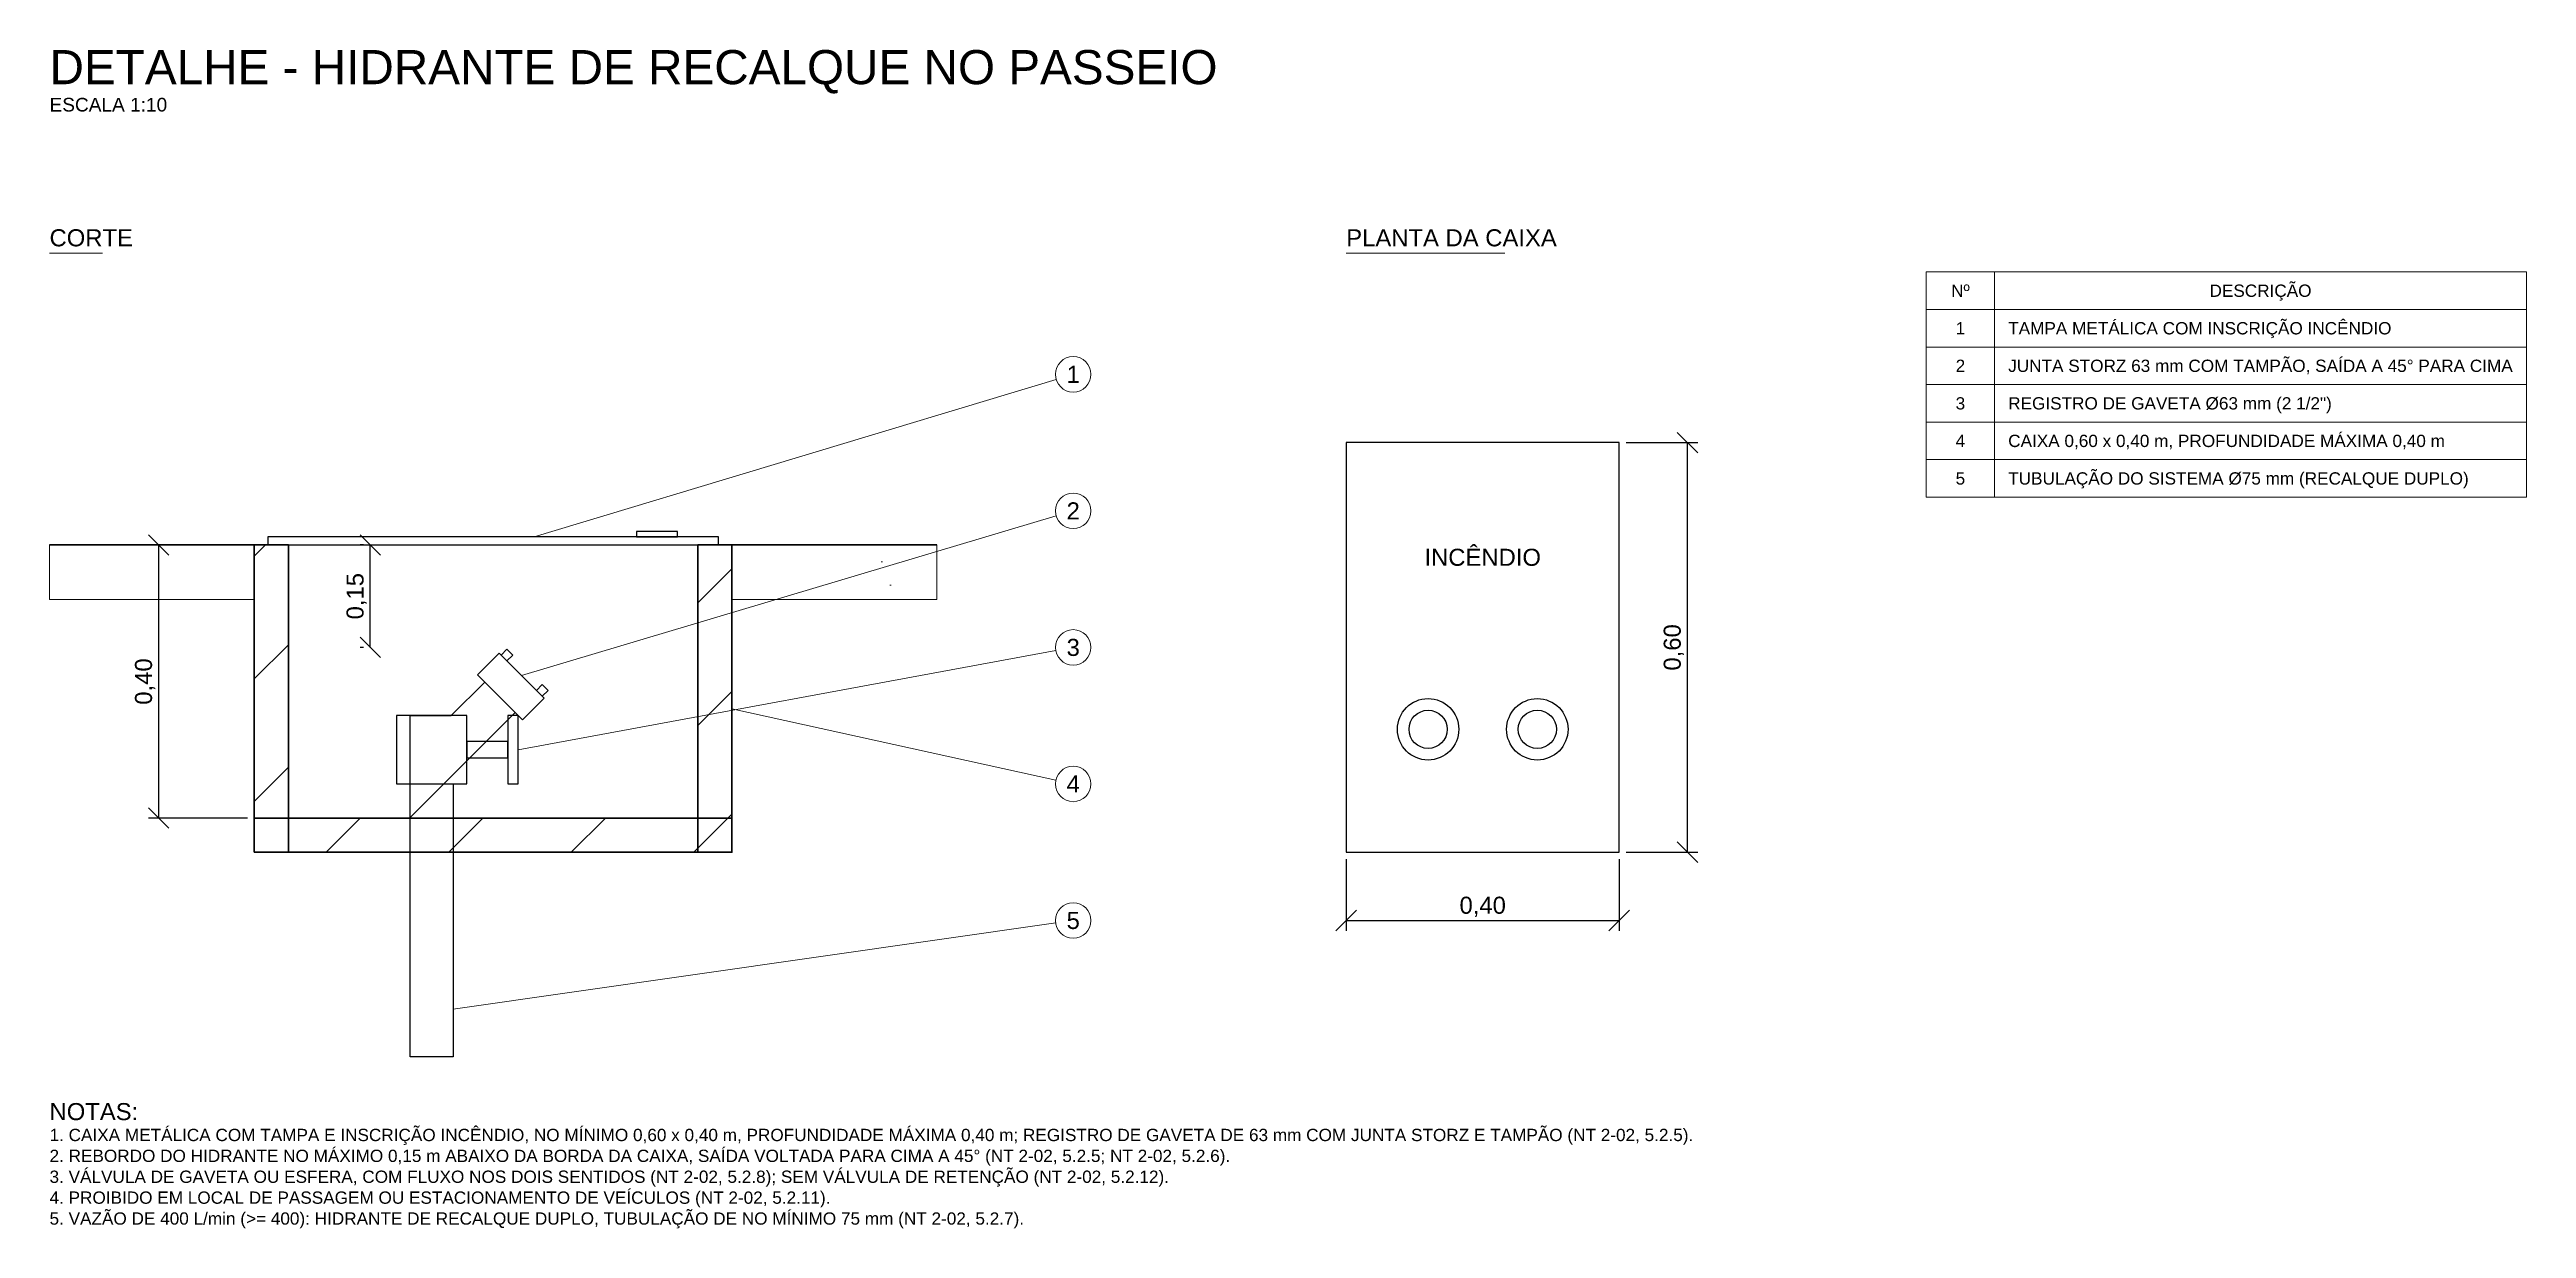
# Model space of a CAD drawing. Header units: metres. Extents: x -0.2 to 25.3, y -0.1 to 29.9.
# Drawn here: x 0 to 3.629, y 24.999 to 26.726 of the extents above; entities that cross this region are included whole.
import ezdxf
from ezdxf.enums import TextEntityAlignment as Align

# ---------------------------------------------------------------- set-up
doc = ezdxf.new("R2010")
doc.units = ezdxf.units.M
doc.header["$LTSCALE"] = 0.1
for name, color, linetype, lineweight in [('DETALHE', 7, 'Continuous', 35), ('DETALHE_AUX', 8, 'Continuous', 13), ('DETALHE_COTA', 7, 'Continuous', 13), ('DETALHE_HACH', 8, 'Continuous', 9), ('DETALHE_INC', 1, 'Continuous', 25), ('DETALHE_TEXTO', 7, 'Continuous', 13)]:
    doc.layers.add(name, color=color, linetype=linetype, lineweight=lineweight)
doc.styles.add('COSCIP-TEXTO', font='arial.ttf')
doc.dimstyles.new('COSCIP-10', dxfattribs={"dimtxt": 0.025, "dimasz": 2.5, "dimexe": 0.015, "dimexo": 0.01, "dimgap": 0.0075, "dimtad": 1, "dimzin": 0, "dimtxsty": 'COSCIP-TEXTO', "dimtsz": 0.015, "dimcen": 2.5, "dimclrd": 7, "dimclre": 7, "dimclrt": 7, "dimazin": 3, "dimtfac": 1, "dimtmove": 0, "dimatfit": 3})

msp = doc.modelspace()

# ---------------------------------------------------------------- texts
at = {"layer": 'DETALHE_INC', "style": 'COSCIP-TEXTO'}
msp.add_text('INCÊNDIO', height=0.025, dxfattribs=at).set_placement((2.1, 25.982), align=Align.MIDDLE_CENTER)
at = {"layer": 'DETALHE_TEXTO', "style": 'COSCIP-TEXTO'}
for s, height, p in [('DETALHE - HIDRANTE DE RECALQUE NO PASSEIO', 0.05, (0, 26.7)), ('CORTE', 0.025, (0, 26.45)), ('PLANTA DA CAIXA', 0.025, (1.9, 26.45)), ('TAMPA METÁLICA COM INSCRIÇÃO INCÊNDIO', 0.018, (2.87, 26.3175)), ('JUNTA STORZ 63 mm COM TAMPÃO, SAÍDA A 45° PARA CIMA', 0.018, (2.87, 26.2625)), ('REGISTRO DE GAVETA Ø63 mm (2 1/2")', 0.018, (2.87, 26.2075)), ('CAIXA 0,60 x 0,40 m, PROFUNDIDADE MÁXIMA 0,40 m', 0.018, (2.87, 26.1525)), ('TUBULAÇÃO DO SISTEMA Ø75 mm (RECALQUE DUPLO)', 0.018, (2.87, 26.0975)), ('NOTAS:', 0.025, (0, 25.17)), ('2. REBORDO DO HIDRANTE NO MÁXIMO 0,15 m ABAIXO DA BORDA DA CAIXA, SAÍDA VOLTADA PARA CIMA A 45° (NT 2-02, 5.2.5; NT 2-02, 5.2.6).', 0.018, (0, 25.1052)), ('1. CAIXA METÁLICA COM TAMPA E INSCRIÇÃO INCÊNDIO, NO MÍNIMO 0,60 x 0,40 m, PROFUNDIDADE MÁXIMA 0,40 m; REGISTRO DE GAVETA DE 63 mm COM JUNTA STORZ E TAMPÃO (NT 2-02, 5.2.5).', 0.018, (0, 25.1358)), ('3. VÁLVULA DE GAVETA OU ESFERA, COM FLUXO NOS DOIS SENTIDOS (NT 2-02, 5.2.8); SEM VÁLVULA DE RETENÇÃO (NT 2-02, 5.2.12).', 0.018, (0, 25.0746)), ('4. PROIBIDO EM LOCAL DE PASSAGEM OU ESTACIONAMENTO DE VEÍCULOS (NT 2-02, 5.2.11).', 0.018, (0, 25.044)), ('5. VAZÃO DE 400 L/min (>= 400): HIDRANTE DE RECALQUE DUPLO, TUBULAÇÃO DE NO MÍNIMO 75 mm (NT 2-02, 5.2.7).', 0.018, (0, 25.0134))]:
    msp.add_text(s, height=height, dxfattribs=at).set_placement(p, align=Align.MIDDLE_LEFT)
at = {"layer": 'DETALHE_TEXTO', "color": 8, "style": 'COSCIP-TEXTO'}
msp.add_text('ESCALA 1:10', height=0.02, dxfattribs=at).set_placement((0, 26.645), align=Align.MIDDLE_LEFT)
at = {"layer": 'DETALHE_TEXTO', "style": 'COSCIP-TEXTO'}
for s, height, p in [('DESCRIÇÃO', 0.018, (3.2397, 26.3725)), ('Nº', 0.018, (2.8, 26.3725)), ('1', 0.018, (2.8, 26.3175)), ('1', 0.025, (1.5, 26.25)), ('2', 0.018, (2.8, 26.2625)), ('3', 0.018, (2.8, 26.2075)), ('4', 0.018, (2.8, 26.1525)), ('5', 0.018, (2.8, 26.0975)), ('2', 0.025, (1.5, 26.05)), ('3', 0.025, (1.5, 25.85)), ('4', 0.025, (1.5, 25.65)), ('5', 0.025, (1.5, 25.45))]:
    msp.add_text(s, height=height, dxfattribs=at).set_placement(p, align=Align.MIDDLE_CENTER)

# ---------------------------------------------------------------- dimensions: what is measured, and where the dimension line sits
at = {"layer": 'DETALHE_COTA'}
for base, p1, p2 in [((2.4, 25.55), (2.3, 25.55), (2.3, 26.15)), ((0.16, 25.6), (0.3, 25.6), (0.3, 26)), ((0.47, 25.85), (0.47, 25.85), (0.47, 26))]:
    msp.add_linear_dim(base=base, p1=p1, p2=p2, angle=90, dimstyle='COSCIP-10', dxfattribs=at).render()
msp.add_linear_dim(base=(1.9, 25.45), p1=(1.9, 25.55), p2=(2.3, 25.55), dimstyle='COSCIP-10', dxfattribs=at).render()

# ---------------------------------------------------------------- hatches: boundary and pattern name
at = {"layer": 'DETALHE_HACH'}
h = msp.add_hatch(dxfattribs=at)
h.set_pattern_fill('AR-CONC', color=8, scale=0.0032)
h.paths.add_polyline_path([(0, 25.92), (0.3, 25.92), (0.3, 26), (0, 26)])
h = msp.add_hatch(dxfattribs=at)
h.set_pattern_fill('ANSI31', color=8, scale=0.04)
h.paths.add_polyline_path([(0.3, 25.55), (0.35, 25.55), (0.35, 26), (0.3, 26)])
h = msp.add_hatch(dxfattribs=at)
h.set_pattern_fill('ANSI31', color=8, scale=0.04)
h.paths.add_polyline_path([(0.95, 25.55), (1, 25.55), (1, 26), (0.95, 26)])
h = msp.add_hatch(dxfattribs=at)
h.set_pattern_fill('AR-CONC', color=8, scale=0.0032)
h.paths.add_polyline_path([(1, 25.92), (1.3, 25.92), (1.3, 26), (1, 26)])
h = msp.add_hatch(dxfattribs=at)
h.set_pattern_fill('ANSI31', color=8, scale=0.04)
h.paths.add_polyline_path([(0.3, 25.55), (1, 25.55), (1, 25.6), (0.3, 25.6)])

# ---------------------------------------------------------------- linework, layer by layer
at = {"layer": 'DETALHE'}
for p, q in [((0, 26), (0.3, 26)), ((1, 26), (1.3, 26))]:
    msp.add_line(p, q, dxfattribs=at)
for points in [[(0.3, 25.55), (0.35, 25.55), (0.35, 26), (0.3, 26)], [(0.95, 25.55), (1, 25.55), (1, 26), (0.95, 26)], [(0.3, 25.55), (1, 25.55), (1, 25.6), (0.3, 25.6)]]:
    msp.add_lwpolyline(points, close=True, dxfattribs=at)
at = {"layer": 'DETALHE_AUX'}
for p, q in [((0, 26.4275), (0.0775, 26.4275)), ((1.9, 26.4275), (2.1325, 26.4275)), ((0.71, 26.012), (1.4751, 26.2425)), ((0.6918, 25.8086), (1.4751, 26.0426)), ((0.6865, 25.7), (1.4744, 25.8453)), ((1, 25.76), (1.4746, 25.6556)), ((0.5915, 25.32), (1.4743, 25.4463))]:
    msp.add_line(p, q, dxfattribs=at)
for points in [[(0, 25.92), (0.3, 25.92), (0.3, 26), (0, 26)], [(1, 25.92), (1.3, 25.92), (1.3, 26), (1, 26)]]:
    msp.add_lwpolyline(points, close=True, dxfattribs=at)
at = {"layer": 'DETALHE_INC'}
for points in [[(1.9, 25.55), (2.3, 25.55), (2.3, 26.15), (1.9, 26.15)], [(0.32, 26), (0.98, 26), (0.98, 26.012), (0.32, 26.012)], [(0.86, 26.012), (0.92, 26.012), (0.92, 26.02), (0.86, 26.02)], [(0.6271, 25.8097), (0.6589, 25.8415), (0.7247, 25.7758), (0.6929, 25.7439)], [(0.6618, 25.8387), (0.6703, 25.8472), (0.6787, 25.8387), (0.6703, 25.8302)], [(0.5886, 25.75), (0.6377, 25.7991), (0.6823, 25.7545), (0.5285, 25.6008), (0.5285, 25.75), (0.5886, 25.75)], [(0.7134, 25.7871), (0.7219, 25.7956), (0.7304, 25.7871), (0.7219, 25.7786)], [(0.5085, 25.65), (0.6115, 25.65), (0.6115, 25.75), (0.5085, 25.75)], [(0.6715, 25.65), (0.6865, 25.65), (0.6865, 25.75), (0.6715, 25.75)], [(0.6115, 25.688), (0.6715, 25.688), (0.6715, 25.712), (0.6115, 25.712)], [(0.5285, 25.65), (0.5915, 25.65), (0.5915, 25.25), (0.5285, 25.25), (0.5285, 25.65)]]:
    msp.add_lwpolyline(points, close=True, dxfattribs=at)
for centre, radius in [((2.02, 25.73), 0.045), ((2.18, 25.73), 0.045), ((2.02, 25.73), 0.028), ((2.18, 25.73), 0.028)]:
    msp.add_circle(centre, radius, dxfattribs=at)
at = {"layer": 'DETALHE_TEXTO'}
for p, q in [((2.85, 26.07), (2.85, 26.4)), ((2.75, 26.345), (3.6294, 26.345)), ((2.75, 26.29), (3.6294, 26.29)), ((2.75, 26.235), (3.6294, 26.235)), ((2.75, 26.18), (3.6294, 26.18)), ((2.75, 26.125), (3.6294, 26.125))]:
    msp.add_line(p, q, dxfattribs=at)
msp.add_lwpolyline([(2.75, 26.07), (3.6294, 26.07), (3.6294, 26.4), (2.75, 26.4)], close=True, dxfattribs=at)
for centre in [(1.5, 26.25), (1.5, 26.05), (1.5, 25.85), (1.5, 25.65), (1.5, 25.45)]:
    msp.add_circle(centre, 0.026, dxfattribs=at)

msp.set_redraw_order([(e.dxf.handle, doc.entitydb.next_handle()) for e in msp.query("TEXT MTEXT ATTDEF DIMENSION ARC_DIMENSION")])  # texts and dimensions are drawn at this point

doc.saveas('drawing.dxf')
